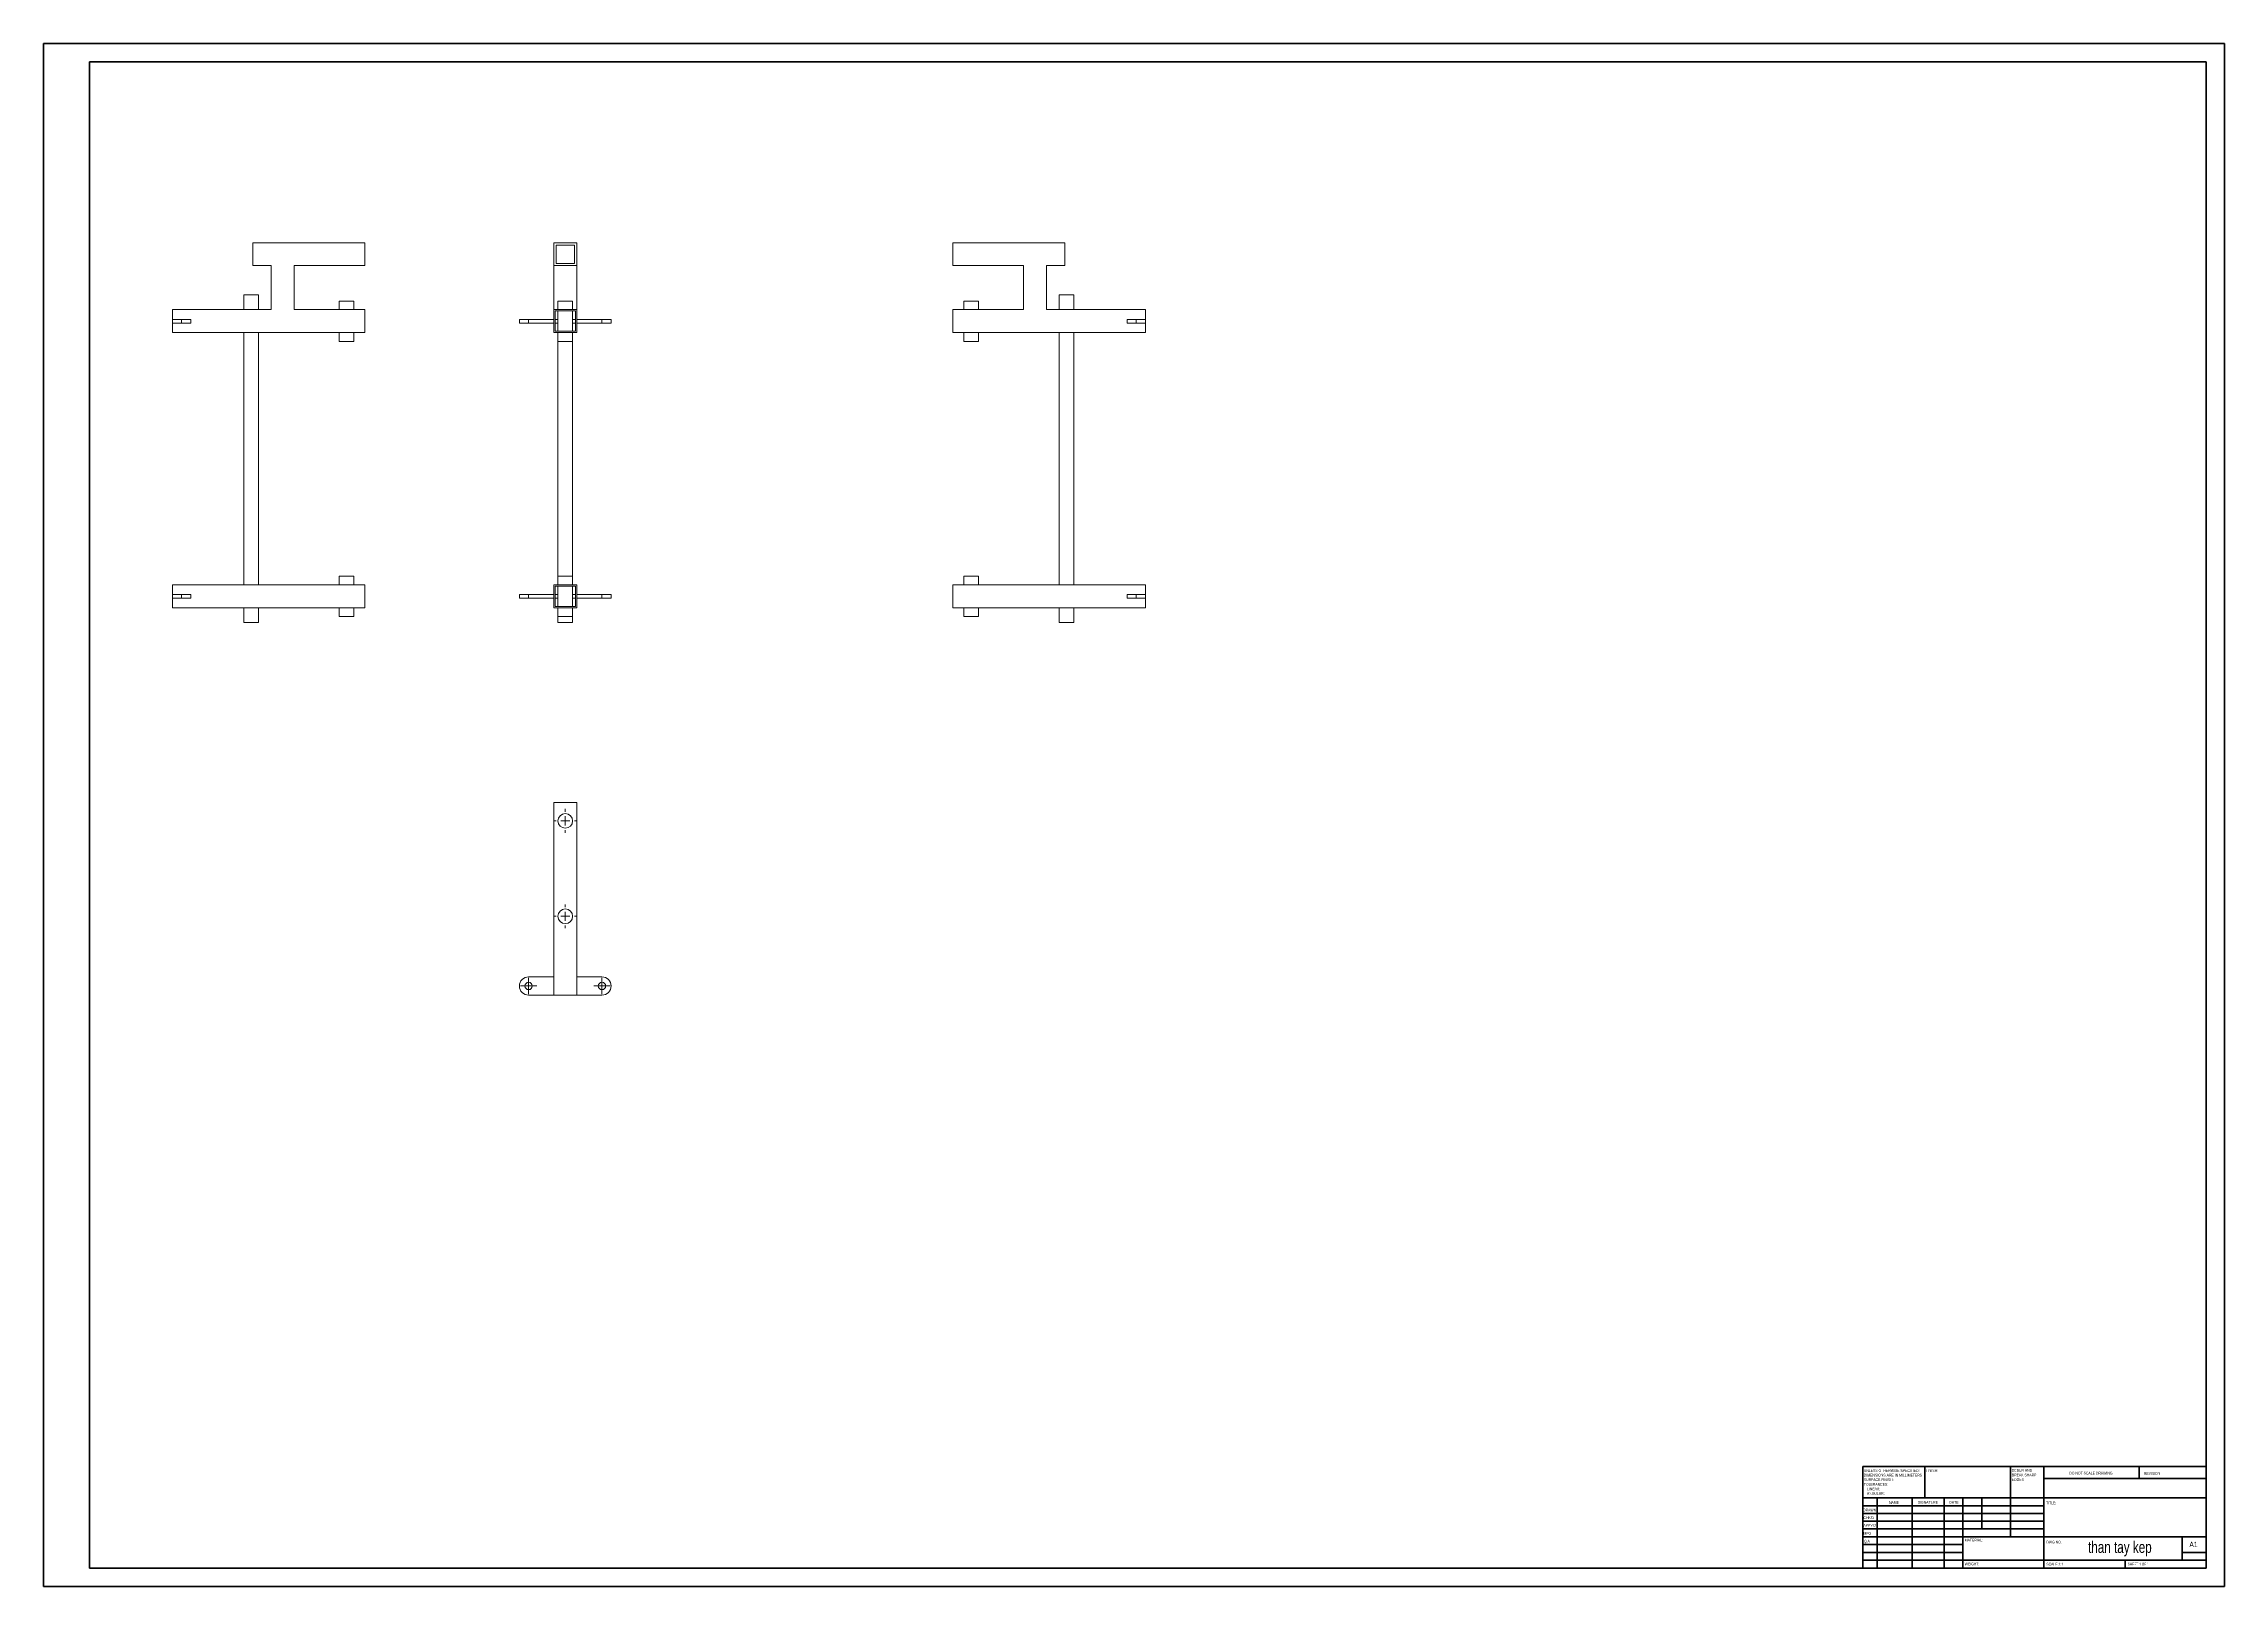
# Model space of a CAD drawing. Header units: millimetres. Extents: x 0 to 1189, y 0 to 841.
import ezdxf

# ---------------------------------------------------------------- set-up
doc = ezdxf.new("R2010")
doc.units = ezdxf.units.MM
doc.styles.add('SLDTEXTSTYLE0', font='TXT', dxfattribs={"width": 0.75})
doc.styles.add('SLDTEXTSTYLE1', font='TXT', dxfattribs={"width": 0.6875})

# ---------------------------------------------------------------- blocks, each defined once
blk = doc.blocks.new('SW_NOTE_0')
at = {"color": 0, "linetype": 'Continuous', "lineweight": 0, "char_height": 1.5, "attachment_point": 1, "style": 'SLDTEXTSTYLE0'}
for s, insert in [('DEBUR AND', (0, 1.9)), ('BREAK SHARP', (0, -0.6)), ('EDGES', (0, -3.1))]:
    blk.add_mtext(s, dxfattribs=dict(at, insert=insert))
blk = doc.blocks.new('SW_NOTE_1')
at = {"color": 0, "linetype": 'Continuous', "lineweight": 0, "char_height": 1.5, "attachment_point": 1, "style": 'SLDTEXTSTYLE0'}
for s, insert in [('UNLESS OTHERWISE SPECIFIED:', (0, 1.9)), ('TOLERANCES:', (0, -5.6)), ('DIMENSIONS ARE IN MILLIMETERS', (0, -0.6)), ('SURFACE FINISH:', (0, -3.1)), ('ANGULAR:', (1.7, -10.6)), ('LINEAR:', (1.7, -8.1))]:
    blk.add_mtext(s, dxfattribs=dict(at, insert=insert))
blk = doc.blocks.new('SW_CENTERMARKSYMBOL_0')
at = {"color": 0, "linetype": 'Continuous', "lineweight": 0}
for p, q in [((-2.5, 0), (-4.5, 0)), ((0, 0), (-2.5, 0)), ((0, 2.5), (0, 4.5)), ((0, 0), (0, 2.5)), ((0, 0), (0, -2.5)), ((0, 0), (2.5, 0)), ((2.5, 0), (4.5, 0)), ((0, -2.5), (0, -4.5))]:
    blk.add_line(p, q, dxfattribs=at)
blk = doc.blocks.new('SW_CENTERMARKSYMBOL_1')
at = {"color": 0, "linetype": 'Continuous', "lineweight": 0}
for p, q in [((-2.5, 0), (-4.5, 0)), ((0, 0), (-2.5, 0)), ((0, 2.5), (0, 4.5)), ((0, 0), (0, 2.5)), ((0, 0), (0, -2.5)), ((0, 0), (2.5, 0)), ((2.5, 0), (4.5, 0)), ((0, -2.5), (0, -4.5))]:
    blk.add_line(p, q, dxfattribs=at)
blk = doc.blocks.new('SW_CENTERMARKSYMBOL_2')
at = {"color": 0, "linetype": 'Continuous', "lineweight": 0}
for p, q in [((-5, 0), (-6.5, 0)), ((0, 0), (-2.5, 0)), ((0, 5), (0, 6.5)), ((0, 0), (0, 2.5)), ((0, 0), (0, -2.5)), ((0, 0), (2.5, 0)), ((5, 0), (6.5, 0)), ((0, -5), (0, -6.5))]:
    blk.add_line(p, q, dxfattribs=at)
blk = doc.blocks.new('SW_CENTERMARKSYMBOL_3')
at = {"color": 0, "linetype": 'Continuous', "lineweight": 0}
for p, q in [((-5, 0), (-6.5, 0)), ((0, 0), (-2.5, 0)), ((0, 5), (0, 6.5)), ((0, 0), (0, 2.5)), ((0, 0), (0, -2.5)), ((0, 0), (2.5, 0)), ((5, 0), (6.5, 0)), ((0, -5), (0, -6.5))]:
    blk.add_line(p, q, dxfattribs=at)

msp = doc.modelspace()

# ---------------------------------------------------------------- linework, layer by layer
at = {"color": 7, "linetype": 'Continuous', "lineweight": 40}
for p, q in [((0.1, 0.2), (0.1, 841.2)), ((0.1, 841.2), (1189.1, 841.2)), ((1189.1, 0.2), (1189.1, 841.2)), ((25.1, 10.2), (25.1, 831.2)), ((25.1, 831.2), (1179.1, 831.2)), ((1179.1, 10.2), (1179.1, 831.2)), ((991.9, 65.5), (1179.1, 65.5)), ((991.9, 65.5), (991.9, 10.2)), ((1025.7, 48.5), (1025.7, 65.5)), ((1072.5, 65.5), (1072.5, 27.2)), ((1090.7, 65.5), (1090.7, 10.2)), ((1142.7, 59.1), (1142.7, 65.5)), ((1179.1, 65.5), (1179.1, 10.2)), ((1179.1, 48.5), (991.9, 48.5)), ((999.7, 48.5), (999.7, 10.2)), ((1018.9, 48.5), (1018.9, 10.2)), ((1036.3, 48.5), (1036.3, 10.2)), ((1046.5, 10.2), (1046.5, 48.5)), ((1056.9, 31.5), (1056.9, 48.5)), ((1179.1, 59.1), (1090.7, 59.1)), ((1090.7, 44.2), (991.9, 44.2)), ((1090.7, 40), (991.9, 40)), ((1090.7, 35.7), (991.9, 35.7)), ((1090.7, 31.5), (991.9, 31.5)), ((1046.5, 27.2), (991.9, 27.2)), ((1046.5, 27.2), (1179.1, 27.2)), ((1166.1, 14.5), (1166.1, 27.2)), ((1046.5, 23), (991.9, 23)), ((1046.5, 18.7), (991.9, 18.7)), ((991.9, 14.5), (1179.1, 14.5)), ((1134.9, 10.2), (1134.9, 14.5)), ((1179.1, 18.7), (1166.1, 18.7)), ((0.1, 0.2), (1189.1, 0.2)), ((25.1, 10.2), (1179.1, 10.2))]:
    msp.add_line(p, q, dxfattribs=at)
at = {"color": 7, "linetype": 'Continuous', "lineweight": 15}
for p, q in [((114.2, 720.2), (114.2, 732.7)), ((175.3, 732.7), (114.2, 732.7)), ((175.3, 720.2), (175.3, 732.7)), ((278.3, 732.7), (290.8, 732.7)), ((278.3, 720.2), (278.3, 732.7)), ((279.5, 721.4), (279.5, 731.4)), ((279.5, 731.4), (289.5, 731.4)), ((289.5, 731.4), (289.5, 721.4)), ((290.8, 732.7), (290.8, 720.2)), ((495.8, 732.7), (495.8, 720.2)), ((495.8, 732.7), (556.8, 732.7)), ((556.8, 732.7), (556.8, 720.2)), ((124.2, 720.2), (114.2, 720.2)), ((124.2, 720.2), (124.2, 696.2)), ((175.3, 720.2), (136.7, 720.2)), ((136.7, 720.2), (136.7, 696.2)), ((290.8, 720.2), (278.3, 720.2)), ((278.3, 720.2), (278.3, 696.2)), ((289.5, 721.4), (279.5, 721.4)), ((290.8, 720.2), (290.8, 696.2)), ((495.8, 720.2), (534.3, 720.2)), ((534.3, 720.2), (534.3, 696.2)), ((546.8, 720.2), (556.8, 720.2)), ((546.8, 720.2), (546.8, 696.2)), ((109.3, 704.2), (109.3, 696.2)), ((109.3, 704.2), (113.3, 704.2)), ((113.3, 704.2), (117.3, 704.2)), ((117.3, 696.2), (117.3, 704.2)), ((553.8, 704.2), (553.8, 696.2)), ((553.8, 704.2), (561.8, 704.2)), ((561.8, 696.2), (561.8, 704.2)), ((124.2, 696.2), (70.3, 696.2)), ((70.3, 696.2), (70.3, 690.9)), ((70.3, 688.9), (70.3, 690.9)), ((70.3, 690.9), (75.3, 690.9)), ((75.3, 690.9), (75.3, 688.9)), ((75.3, 690.9), (80.3, 690.9)), ((80.3, 690.9), (80.3, 688.9)), ((175.3, 696.2), (136.7, 696.2)), ((161.3, 700.9), (161.3, 696.2)), ((161.3, 700.9), (165.3, 700.9)), ((165.3, 700.9), (169.3, 700.9)), ((169.3, 696.2), (169.3, 700.9)), ((175.3, 696.2), (175.3, 683.7)), ((259.5, 690.9), (259.5, 688.9)), ((259.5, 690.9), (264.5, 690.9)), ((264.5, 690.9), (264.5, 688.9)), ((278.3, 690.9), (264.5, 690.9)), ((290.8, 696.2), (278.3, 696.2)), ((278.3, 696.2), (278.3, 683.7)), ((279, 695.5), (279, 684.4)), ((290.1, 695.5), (279, 695.5)), ((280.5, 690.9), (279, 690.9)), ((280.5, 700.9), (280.5, 696.2)), ((280.5, 700.9), (288.5, 700.9)), ((280.5, 695.5), (280.5, 684.4)), ((288.5, 696.2), (288.5, 700.9)), ((288.5, 684.4), (288.5, 695.5)), ((290.1, 690.9), (288.5, 690.9)), ((290.1, 684.4), (290.1, 695.5)), ((290.8, 683.7), (290.8, 696.2)), ((304.5, 690.9), (290.8, 690.9)), ((304.5, 688.9), (304.5, 690.9)), ((304.5, 690.9), (309.5, 690.9)), ((309.5, 688.9), (309.5, 690.9)), ((495.8, 683.7), (495.8, 696.2)), ((495.8, 696.2), (534.3, 696.2)), ((501.8, 700.9), (501.8, 696.2)), ((501.8, 700.9), (509.8, 700.9)), ((509.8, 696.2), (509.8, 700.9)), ((546.8, 696.2), (600.8, 696.2)), ((590.8, 688.9), (590.8, 690.9)), ((590.8, 690.9), (595.8, 690.9)), ((595.8, 688.9), (595.8, 690.9)), ((595.8, 690.9), (600.8, 690.9)), ((600.8, 690.9), (600.8, 696.2)), ((600.8, 690.9), (600.8, 688.9)), ((75.3, 688.9), (70.3, 688.9)), ((70.3, 688.9), (70.3, 683.7)), ((175.3, 683.7), (70.3, 683.7)), ((80.3, 688.9), (75.3, 688.9)), ((109.3, 683.7), (109.3, 546.2)), ((117.3, 546.2), (117.3, 683.7)), ((161.3, 683.7), (161.3, 678.9)), ((161.3, 678.9), (165.3, 678.9)), ((165.3, 678.9), (169.3, 678.9)), ((169.3, 678.9), (169.3, 683.7)), ((264.5, 688.9), (259.5, 688.9)), ((278.3, 688.9), (264.5, 688.9)), ((278.3, 683.7), (290.8, 683.7)), ((280.5, 688.9), (279, 688.9)), ((279, 684.4), (290.1, 684.4)), ((280.5, 683.7), (280.5, 678.9)), ((280.5, 678.9), (280.5, 550.9)), ((280.5, 678.9), (288.5, 678.9)), ((290.1, 688.9), (288.5, 688.9)), ((288.5, 678.9), (288.5, 683.7)), ((288.5, 550.9), (288.5, 678.9)), ((304.5, 688.9), (290.8, 688.9)), ((309.5, 688.9), (304.5, 688.9)), ((495.8, 683.7), (600.8, 683.7)), ((501.8, 683.7), (501.8, 678.9)), ((501.8, 678.9), (509.8, 678.9)), ((509.8, 678.9), (509.8, 683.7)), ((553.8, 683.7), (553.8, 546.2)), ((561.8, 546.2), (561.8, 683.7)), ((595.8, 688.9), (590.8, 688.9)), ((600.8, 688.9), (595.8, 688.9)), ((600.8, 683.7), (600.8, 688.9)), ((161.3, 550.9), (161.3, 546.2)), ((169.3, 550.9), (161.3, 550.9)), ((169.3, 546.2), (169.3, 550.9)), ((280.5, 550.9), (280.5, 546.2)), ((288.5, 550.9), (280.5, 550.9)), ((288.5, 546.2), (288.5, 550.9)), ((501.8, 550.9), (501.8, 546.2)), ((505.8, 550.9), (501.8, 550.9)), ((509.8, 550.9), (505.8, 550.9)), ((509.8, 546.2), (509.8, 550.9)), ((175.3, 546.2), (70.3, 546.2)), ((70.3, 540.9), (70.3, 546.2)), ((70.3, 540.9), (70.3, 538.9)), ((75.3, 540.9), (70.3, 540.9)), ((70.3, 538.9), (75.3, 538.9)), ((70.3, 533.7), (70.3, 538.9)), ((75.3, 538.9), (75.3, 540.9)), ((80.3, 540.9), (75.3, 540.9)), ((75.3, 538.9), (80.3, 538.9)), ((80.3, 538.9), (80.3, 540.9)), ((175.3, 533.7), (175.3, 546.2)), ((259.5, 538.9), (259.5, 540.9)), ((264.5, 540.9), (259.5, 540.9)), ((259.5, 538.9), (264.5, 538.9)), ((264.5, 538.9), (264.5, 540.9)), ((278.3, 540.9), (264.5, 540.9)), ((278.3, 538.9), (264.5, 538.9)), ((278.3, 546.2), (290.8, 546.2)), ((278.3, 533.7), (278.3, 546.2)), ((279, 534.4), (279, 545.5)), ((279, 545.5), (290.1, 545.5)), ((280.5, 540.9), (279, 540.9)), ((280.5, 538.9), (279, 538.9)), ((280.5, 545.5), (280.5, 534.4)), ((288.5, 534.4), (288.5, 545.5)), ((290.1, 540.9), (288.5, 540.9)), ((290.1, 538.9), (288.5, 538.9)), ((290.1, 545.5), (290.1, 534.4)), ((290.8, 546.2), (290.8, 533.7)), ((304.5, 540.9), (290.8, 540.9)), ((304.5, 538.9), (290.8, 538.9)), ((304.5, 540.9), (304.5, 538.9)), ((309.5, 540.9), (304.5, 540.9)), ((304.5, 538.9), (309.5, 538.9)), ((309.5, 540.9), (309.5, 538.9)), ((495.8, 546.2), (495.8, 533.7)), ((495.8, 546.2), (600.8, 546.2)), ((590.8, 540.9), (590.8, 538.9)), ((595.8, 540.9), (590.8, 540.9)), ((590.8, 538.9), (595.8, 538.9)), ((595.8, 540.9), (595.8, 538.9)), ((600.8, 540.9), (595.8, 540.9)), ((595.8, 538.9), (600.8, 538.9)), ((600.8, 546.2), (600.8, 540.9)), ((600.8, 538.9), (600.8, 540.9)), ((600.8, 538.9), (600.8, 533.7)), ((175.3, 533.7), (70.3, 533.7)), ((109.3, 533.7), (109.3, 525.7)), ((109.3, 525.7), (113.3, 525.7)), ((113.3, 525.7), (117.3, 525.7)), ((117.3, 525.7), (117.3, 533.7)), ((161.3, 533.7), (161.3, 528.9)), ((169.3, 528.9), (161.3, 528.9)), ((169.3, 528.9), (169.3, 533.7)), ((290.8, 533.7), (278.3, 533.7)), ((290.1, 534.4), (279, 534.4)), ((280.5, 533.7), (280.5, 528.9)), ((280.5, 528.9), (280.5, 525.7)), ((288.5, 528.9), (280.5, 528.9)), ((280.5, 525.7), (288.5, 525.7)), ((288.5, 528.9), (288.5, 533.7)), ((288.5, 525.7), (288.5, 528.9)), ((495.8, 533.7), (600.8, 533.7)), ((501.8, 533.7), (501.8, 528.9)), ((505.8, 528.9), (501.8, 528.9)), ((509.8, 528.9), (505.8, 528.9)), ((509.8, 528.9), (509.8, 533.7)), ((553.8, 533.7), (553.8, 525.7)), ((553.8, 525.7), (561.8, 525.7)), ((561.8, 525.7), (561.8, 533.7)), ((290.8, 427.5), (278.3, 427.5)), ((278.3, 427.5), (278.3, 322.5)), ((290.8, 427.5), (290.8, 322.5)), ((278.3, 332.5), (264.5, 332.5)), ((278.3, 322.5), (264.5, 322.5)), ((290.8, 322.5), (278.3, 322.5)), ((304.5, 332.5), (290.8, 332.5)), ((304.5, 322.5), (290.8, 322.5))]:
    msp.add_line(p, q, dxfattribs=at)
for centre, radius in [((284.5, 417.5), 4), ((284.5, 365.5), 4), ((264.5, 327.5), 2), ((304.5, 327.5), 2)]:
    msp.add_circle(centre, radius, dxfattribs=at)
for centre, start, end in [((264.5, 327.5), 90, 180), ((264.5, 327.5), 180, 270), ((304.5, 327.5), 0, 90), ((304.5, 327.5), 270, 0)]:
    msp.add_arc(centre, 5, start, end, dxfattribs=at)

# ---------------------------------------------------------------- block references
at = {"color": 7, "linetype": 'Continuous', "lineweight": 0}
for name, p in [('SW_CENTERMARKSYMBOL_2', (284.5, 417.5)), ('SW_CENTERMARKSYMBOL_3', (284.5, 365.5)), ('SW_CENTERMARKSYMBOL_0', (264.5, 327.5)), ('SW_CENTERMARKSYMBOL_1', (304.5, 327.5)), ('SW_NOTE_1', (992.5, 62.2)), ('SW_NOTE_0', (1073.2, 62.3))]:
    msp.add_blockref(name, p, dxfattribs=at)

# ---------------------------------------------------------------- texts
for s, insert, char_height, attachment_point, style in [('FINISH:', (1026.3, 64.1), 1.5, 1, 'SLDTEXTSTYLE0'), ('DO NOT SCALE DRAWING', (1104.5, 62.7), 1.5, 1, 'SLDTEXTSTYLE0'), ('REVISION', (1145.2, 62.5), 1.5, 1, 'SLDTEXTSTYLE0'), ('DRAWN', (992.1, 42.6), 1.5, 1, 'SLDTEXTSTYLE0'), ("CHK'D", (992.3, 38.4), 1.5, 1, 'SLDTEXTSTYLE0'), ('NAME', (1006.2, 46.7), 1.5, 1, 'SLDTEXTSTYLE0'), ('SIGNATURE', (1021.9, 46.8), 1.5, 1, 'SLDTEXTSTYLE0'), ('DATE', (1039.1, 46.8), 1.5, 1, 'SLDTEXTSTYLE0'), ('TITLE:', (1091.8, 46.5), 1.5, 1, 'SLDTEXTSTYLE0'), ("APPV'D", (992.3, 34.3), 1.5, 1, 'SLDTEXTSTYLE0'), ('MFG', (992.3, 29.9), 1.5, 1, 'SLDTEXTSTYLE0'), ('Q.A', (992.5, 25.6), 1.5, 1, 'SLDTEXTSTYLE0'), ('MATERIAL:', (1047.5, 26.2), 1.5, 1, 'SLDTEXTSTYLE0'), ('DWG NO.', (1092, 25.1), 1.5, 1, 'SLDTEXTSTYLE0'), ('than tay kep', (1132.1, 24.8), 6.35, 2, 'SLDTEXTSTYLE0'), ('A1', (1170, 24.5), 2.91, 1, 'SLDTEXTSTYLE0'), ('WEIGHT:', (1047.5, 13.2), 1.5, 1, 'SLDTEXTSTYLE0'), ('SCALE:1:1', (1092, 13.1), 1.5, 1, 'SLDTEXTSTYLE0'), ('SHEET 1 OF 1', (1136.4, 13.1), 1.5, 1, 'SLDTEXTSTYLE1')]:
    msp.add_mtext(s, dxfattribs=dict(at, insert=insert, char_height=char_height, attachment_point=attachment_point, style=style))

doc.saveas('drawing.dxf')
